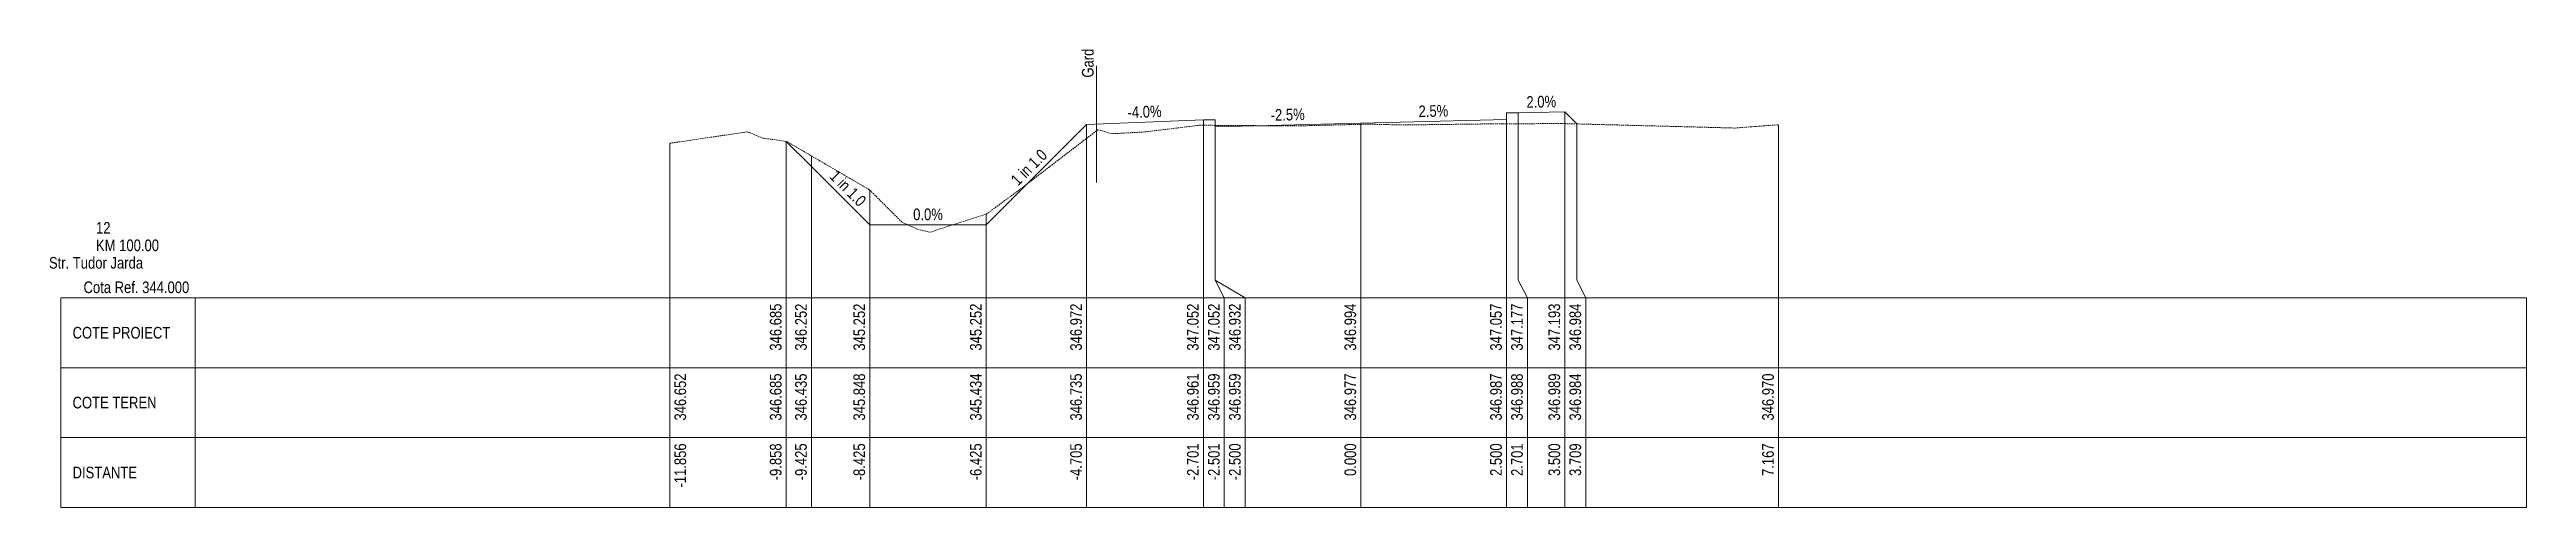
# Paper-space layout 'Str. Tudor Jarda-XS-1' of a CAD drawing. Extents: x 5 to 860, y 10 to 5944.
# Drawn here: x 5 to 430, y 1066 to 1144.6 of the extents above; entities that cross this region are included whole.
import ezdxf
from ezdxf.enums import TextEntityAlignment as Align

# ---------------------------------------------------------------- set-up
doc = ezdxf.new("R2010")
doc.units = 0
doc.linetypes.add('DASHED2', pattern=[0.375, 0.25, -0.125])
doc.layers.add('ARD-No Plot', color=1, linetype='Continuous', lineweight=0, plot=False)
for name, color, linetype, lineweight in [('DESIGN-TEXT', 7, 'Continuous', 0), ('EXISTING-TEXT', 7, 'Continuous', 0), ('LINES', 7, 'Continuous', 0), ('Text', 7, 'Continuous', 0), ('X-RL', 7, 'Continuous', 0), ('XPLOT-DESIGN', 5, 'Continuous', 0), ('XPLOT-EXISTING', 3, 'DASHED2', 0), ('XPLOT-GRADE', 7, 'Continuous', 0), ('XPLOT-KM', 7, 'Continuous', 0), ('XPLOT-TITLE', 7, 'Continuous', 0)]:
    doc.layers.add(name, color=color, linetype=linetype, lineweight=lineweight)
doc.styles.add('Arial', font='arial.ttf', dxfattribs={"width": 0.8})

psp = doc.layouts.new('Str. Tudor Jarda-XS-1')

# ---------------------------------------------------------------- texts
at = {"layer": 'ARD-No Plot', "style": 'Arial', "width": 0.8}
psp.add_text('Str. Tudor Jarda', height=2, dxfattribs=at).set_placement((13, 1107), align=Align.CENTER)
at = {"layer": 'DESIGN-TEXT', "style": 'Arial', "width": 0.8}
for s, p in [('346.685', (130.619, 1101)), ('346.252', (134.95, 1101)), ('345.252', (144.95, 1101)), ('345.252', (164.95, 1101)), ('346.972', (182.15, 1101)), ('347.052', (202.19, 1101)), ('347.052', (205.79, 1101)), ('346.932', (209.39, 1101)), ('346.994', (229.2, 1101)), ('347.057', (254.2, 1101)), ('347.177', (257.8, 1101)), ('347.193', (264.2, 1101)), ('346.984', (267.8, 1101))]:
    psp.add_text(s, height=2, rotation=90, dxfattribs=at).set_placement(p, align=Align.RIGHT)
at = {"layer": 'EXISTING-TEXT', "style": 'Arial', "width": 0.8}
for s, p in [('346.652', (114.242, 1089)), ('346.685', (130.619, 1089)), ('346.435', (134.95, 1089)), ('345.848', (144.95, 1089)), ('345.434', (164.95, 1089)), ('346.735', (182.15, 1089)), ('346.961', (202.19, 1089)), ('346.959', (205.79, 1089)), ('346.959', (209.39, 1089)), ('346.977', (229.2, 1089)), ('346.977', (229.2, 1089)), ('346.987', (254.2, 1089)), ('346.988', (257.8, 1089)), ('346.989', (264.2, 1089)), ('346.984', (267.8, 1089)), ('346.970', (300.867, 1089))]:
    psp.add_text(s, height=2, rotation=90, dxfattribs=at).set_placement(p, align=Align.RIGHT)
at = {"layer": 'Text', "style": 'Arial', "width": 0.8}
psp.add_text('Gard', height=2, rotation=90, dxfattribs=at).set_placement((184.163, 1139.787))
for s, p in [('-11.856', (114.242, 1077)), ('-11.856', (114.242, 1077)), ('-9.858', (130.619, 1077)), ('-9.858', (130.619, 1077)), ('-9.858', (130.619, 1077)), ('-9.425', (134.95, 1077)), ('-9.425', (134.95, 1077)), ('-9.425', (134.95, 1077)), ('-8.425', (144.95, 1077)), ('-8.425', (144.95, 1077)), ('-8.425', (144.95, 1077)), ('-6.425', (164.95, 1077)), ('-6.425', (164.95, 1077)), ('-6.425', (164.95, 1077)), ('-4.705', (182.15, 1077)), ('-4.705', (182.15, 1077)), ('-4.705', (182.15, 1077)), ('-2.701', (202.19, 1077)), ('-2.701', (202.19, 1077)), ('-2.701', (202.19, 1077)), ('-2.501', (205.79, 1077)), ('-2.501', (205.79, 1077)), ('-2.501', (205.79, 1077)), ('-2.500', (209.39, 1077)), ('-2.500', (209.39, 1077)), ('-2.500', (209.39, 1077)), ('0.000', (229.2, 1077)), ('0.000', (229.2, 1077)), ('0.000', (229.2, 1077)), ('2.500', (254.2, 1077)), ('2.500', (254.2, 1077)), ('2.500', (254.2, 1077)), ('2.701', (257.8, 1077)), ('2.701', (257.8, 1077)), ('2.701', (257.8, 1077)), ('3.500', (264.2, 1077)), ('3.500', (264.2, 1077)), ('3.500', (264.2, 1077)), ('3.709', (267.8, 1077)), ('3.709', (267.8, 1077)), ('3.709', (267.8, 1077)), ('7.167', (300.867, 1077)), ('7.167', (300.867, 1077))]:
    psp.add_text(s, height=2, rotation=90, dxfattribs=at).set_placement(p, align=Align.RIGHT)
at = {"layer": 'X-RL', "style": 'Arial', "width": 0.8}
psp.add_text('Cota Ref. 344.000', height=2, dxfattribs=at).set_placement((29, 1102.8), align=Align.RIGHT)
at = {"layer": 'XPLOT-GRADE', "style": 'Arial', "width": 0.8}
for s, rotation, p in [('-4.0%', 2.29061, (192.938, 1132.918)), ('2.5%', 1.4321, (242.48, 1133.057)), ('2.0%', 1.14576, (260.989, 1134.65)), ('-2.5%', 1.4321, (217.48, 1132.432)), ('1 in 1.0', 45, (173.785, 1123.684)), ('1 in 1.0', 315, (141.316, 1120.084)), ('0.0%', 0, (155.75, 1115.318))]:
    psp.add_text(s, height=2, rotation=rotation, dxfattribs=at).set_placement(p, align=Align.CENTER)
at = {"layer": 'XPLOT-KM', "style": 'Arial', "width": 0.8}
for s, p in [('12', (13, 1113)), ('KM 100.00', (13, 1110))]:
    psp.add_text(s, height=2, dxfattribs=at).set_placement(p)
at = {"layer": 'XPLOT-TITLE', "style": 'Arial', "width": 0.8}
for s, p in [('COTE PROIECT', (8.982, 1095)), ('COTE TEREN', (8.982, 1083)), ('DISTANTE', (8.982, 1071))]:
    psp.add_text(s, height=2, dxfattribs=at).set_placement(p)

# ---------------------------------------------------------------- linework, layer by layer
at = {"layer": 'LINES'}
for p, q in [((184.663, 1141.787), (184.663, 1121.787)), ((182.95, 1105), (182.95, 1131.718)), ((182.95, 1105), (182.95, 1131.718)), ((182.95, 1105), (182.95, 1131.718)), ((202.99, 1105), (202.99, 1132.52)), ((202.99, 1105), (202.99, 1132.52)), ((202.99, 1105), (202.99, 1132.52)), ((204.99, 1105), (204.99, 1132.52)), ((204.99, 1105), (204.99, 1132.52)), ((204.99, 1105), (204.99, 1132.52)), ((205, 1105), (205, 1131.594)), ((205, 1105), (205, 1131.594)), ((205, 1105), (205, 1131.594)), ((230, 1105), (230, 1131.945)), ((230, 1105), (230, 1131.945)), ((230, 1105), (230, 1131.945)), ((255, 1105), (255, 1132.57)), ((255, 1105), (255, 1132.57)), ((255, 1105), (255, 1132.57)), ((257.01, 1105), (257.01, 1133.77)), ((257.01, 1105), (257.01, 1133.77)), ((257.01, 1105), (257.01, 1133.77)), ((265, 1105), (265, 1133.93)), ((265, 1105), (265, 1133.93)), ((265, 1105), (265, 1133.93)), ((267.094, 1105), (267.094, 1131.836)), ((267.094, 1105), (267.094, 1131.836)), ((267.094, 1105), (267.094, 1131.836)), ((301.667, 1105), (301.667, 1131.704)), ((301.667, 1105), (301.667, 1131.704)), ((111.442, 1105), (111.442, 1128.52)), ((111.442, 1105), (111.442, 1128.52)), ((131.419, 1105), (131.419, 1128.848)), ((131.419, 1105), (131.419, 1128.848)), ((131.419, 1105), (131.419, 1128.848)), ((135.75, 1105), (135.75, 1126.35)), ((135.75, 1105), (135.75, 1126.35)), ((135.75, 1105), (135.75, 1126.35)), ((145.75, 1105), (145.75, 1120.482)), ((145.75, 1105), (145.75, 1120.482)), ((145.75, 1105), (145.75, 1120.482)), ((165.75, 1105), (165.75, 1116.342)), ((165.75, 1105), (165.75, 1116.342)), ((165.75, 1105), (165.75, 1116.342)), ((111.442, 1102), (111.442, 1105)), ((111.442, 1102), (111.442, 1105)), ((131.419, 1102), (131.419, 1105)), ((131.419, 1102), (131.419, 1105)), ((131.419, 1102), (131.419, 1105)), ((135.75, 1102), (135.75, 1105)), ((135.75, 1102), (135.75, 1105)), ((135.75, 1102), (135.75, 1105)), ((145.75, 1102), (145.75, 1105)), ((145.75, 1102), (145.75, 1105)), ((145.75, 1102), (145.75, 1105)), ((165.75, 1102), (165.75, 1105)), ((165.75, 1102), (165.75, 1105)), ((165.75, 1102), (165.75, 1105)), ((182.95, 1102), (182.95, 1105)), ((182.95, 1102), (182.95, 1105)), ((182.95, 1102), (182.95, 1105)), ((202.99, 1102), (202.99, 1105)), ((202.99, 1102), (202.99, 1105)), ((202.99, 1102), (202.99, 1105)), ((206.59, 1102), (204.99, 1105)), ((206.59, 1102), (204.99, 1105)), ((206.59, 1102), (204.99, 1105)), ((210.19, 1102), (205, 1105)), ((210.19, 1102), (205, 1105)), ((210.19, 1102), (205, 1105)), ((230, 1102), (230, 1105)), ((230, 1102), (230, 1105)), ((230, 1102), (230, 1105)), ((255, 1102), (255, 1105)), ((255, 1102), (255, 1105)), ((255, 1102), (255, 1105)), ((258.6, 1102), (257.01, 1105)), ((258.6, 1102), (257.01, 1105)), ((258.6, 1102), (257.01, 1105)), ((265, 1102), (265, 1105)), ((265, 1102), (265, 1105)), ((265, 1102), (265, 1105)), ((268.6, 1102), (267.094, 1105)), ((268.6, 1102), (267.094, 1105)), ((268.6, 1102), (267.094, 1105)), ((301.667, 1102), (301.667, 1105)), ((301.667, 1102), (301.667, 1105)), ((6.982, 1090), (6.982, 1102)), ((6.982, 1102), (30, 1102)), ((30, 1066), (30, 1102)), ((30, 1102), (430, 1102)), ((111.442, 1066), (111.442, 1102)), ((111.442, 1066), (111.442, 1102)), ((131.419, 1066), (131.419, 1102)), ((131.419, 1066), (131.419, 1102)), ((131.419, 1066), (131.419, 1102)), ((135.75, 1066), (135.75, 1102)), ((135.75, 1066), (135.75, 1102)), ((135.75, 1066), (135.75, 1102)), ((145.75, 1066), (145.75, 1102)), ((145.75, 1066), (145.75, 1102)), ((145.75, 1066), (145.75, 1102)), ((165.75, 1066), (165.75, 1102)), ((165.75, 1066), (165.75, 1102)), ((165.75, 1066), (165.75, 1102)), ((182.95, 1066), (182.95, 1102)), ((182.95, 1066), (182.95, 1102)), ((182.95, 1066), (182.95, 1102)), ((202.99, 1066), (202.99, 1102)), ((202.99, 1066), (202.99, 1102)), ((202.99, 1066), (202.99, 1102)), ((206.59, 1066), (206.59, 1102)), ((206.59, 1066), (206.59, 1102)), ((206.59, 1066), (206.59, 1102)), ((210.19, 1066), (210.19, 1102)), ((210.19, 1066), (210.19, 1102)), ((210.19, 1066), (210.19, 1102)), ((230, 1066), (230, 1102)), ((230, 1066), (230, 1102)), ((230, 1066), (230, 1102)), ((255, 1066), (255, 1102)), ((255, 1066), (255, 1102)), ((255, 1066), (255, 1102)), ((258.6, 1066), (258.6, 1102)), ((258.6, 1066), (258.6, 1102)), ((258.6, 1066), (258.6, 1102)), ((265, 1066), (265, 1102)), ((265, 1066), (265, 1102)), ((265, 1066), (265, 1102)), ((268.6, 1066), (268.6, 1102)), ((268.6, 1066), (268.6, 1102)), ((268.6, 1066), (268.6, 1102)), ((301.667, 1066), (301.667, 1102)), ((301.667, 1066), (301.667, 1102)), ((430, 1066), (430, 1102)), ((6.982, 1078), (6.982, 1090)), ((6.982, 1090), (30, 1090)), ((30, 1090), (6.982, 1090)), ((30, 1090), (430, 1090)), ((6.982, 1066), (6.982, 1078)), ((6.982, 1078), (30, 1078)), ((30, 1078), (6.982, 1078)), ((30, 1078), (430, 1078)), ((30, 1066), (6.982, 1066)), ((30, 1066), (430, 1066))]:
    psp.add_line(p, q, dxfattribs=at)
at = {"layer": 'XPLOT-DESIGN'}
for p, q in [((165.75, 1114.518), (182.95, 1131.718)), ((182.95, 1131.718), (202.99, 1132.52)), ((202.99, 1132.52), (204.99, 1132.52)), ((204.99, 1132.52), (205, 1131.32)), ((205, 1131.32), (230, 1131.945)), ((230, 1131.945), (255, 1132.57)), ((255, 1132.57), (255.01, 1133.77)), ((255.01, 1133.77), (257.01, 1133.77)), ((257.01, 1133.77), (265, 1133.93)), ((265, 1133.93), (267.094, 1131.836)), ((131.419, 1128.848), (135.75, 1124.518)), ((135.75, 1124.518), (145.75, 1114.518)), ((145.75, 1114.518), (165.75, 1114.518))]:
    psp.add_line(p, q, dxfattribs=at)
at = {"layer": 'XPLOT-EXISTING'}
for p, q in [((111.442, 1128.52), (124.737, 1130.473)), ((124.737, 1130.473), (125.113, 1130.349)), ((182.95, 1129.345), (184.906, 1130.841)), ((184.906, 1130.841), (187.362, 1130.153)), ((187.362, 1130.153), (192.978, 1130.468)), ((192.978, 1130.468), (202.374, 1131.614)), ((202.374, 1131.614), (202.99, 1131.609)), ((202.99, 1131.609), (204.99, 1131.594)), ((204.99, 1131.594), (205, 1131.594)), ((205, 1131.594), (218.863, 1131.487)), ((218.863, 1131.487), (230, 1131.771)), ((230, 1131.771), (231.196, 1131.802)), ((230, 1131.771), (230, 1131.771)), ((231.196, 1131.802), (237.224, 1131.66)), ((237.224, 1131.66), (254.36, 1131.872)), ((254.36, 1131.872), (255, 1131.873)), ((255, 1131.873), (257.01, 1131.877)), ((257.01, 1131.877), (264.92, 1131.892)), ((264.92, 1131.892), (265, 1131.89)), ((265, 1131.89), (267.094, 1131.836)), ((267.094, 1131.836), (294.201, 1131.133)), ((294.201, 1131.133), (301.667, 1131.704)), ((125.113, 1130.349), (127.477, 1129.394)), ((127.477, 1129.394), (131.419, 1128.848)), ((131.419, 1128.848), (131.489, 1128.839)), ((131.489, 1128.839), (135.75, 1126.35)), ((135.75, 1126.35), (145.683, 1120.548)), ((171.31, 1120.446), (182.95, 1129.345)), ((145.683, 1120.548), (145.75, 1120.482)), ((145.75, 1120.482), (151.272, 1114.988)), ((165.762, 1116.346), (171.31, 1120.446)), ((151.272, 1114.988), (154.01, 1113.732)), ((154.01, 1113.732), (156.16, 1113.249)), ((156.16, 1113.249), (157.821, 1113.833)), ((157.821, 1113.833), (165.75, 1116.342)), ((165.75, 1116.342), (165.762, 1116.346))]:
    psp.add_line(p, q, dxfattribs=at)

psp.set_redraw_order([(e.dxf.handle, doc.entitydb.next_handle()) for e in psp.query("TEXT MTEXT ATTDEF DIMENSION ARC_DIMENSION")])  # texts and dimensions are drawn at this point

doc.saveas('drawing.dxf')
